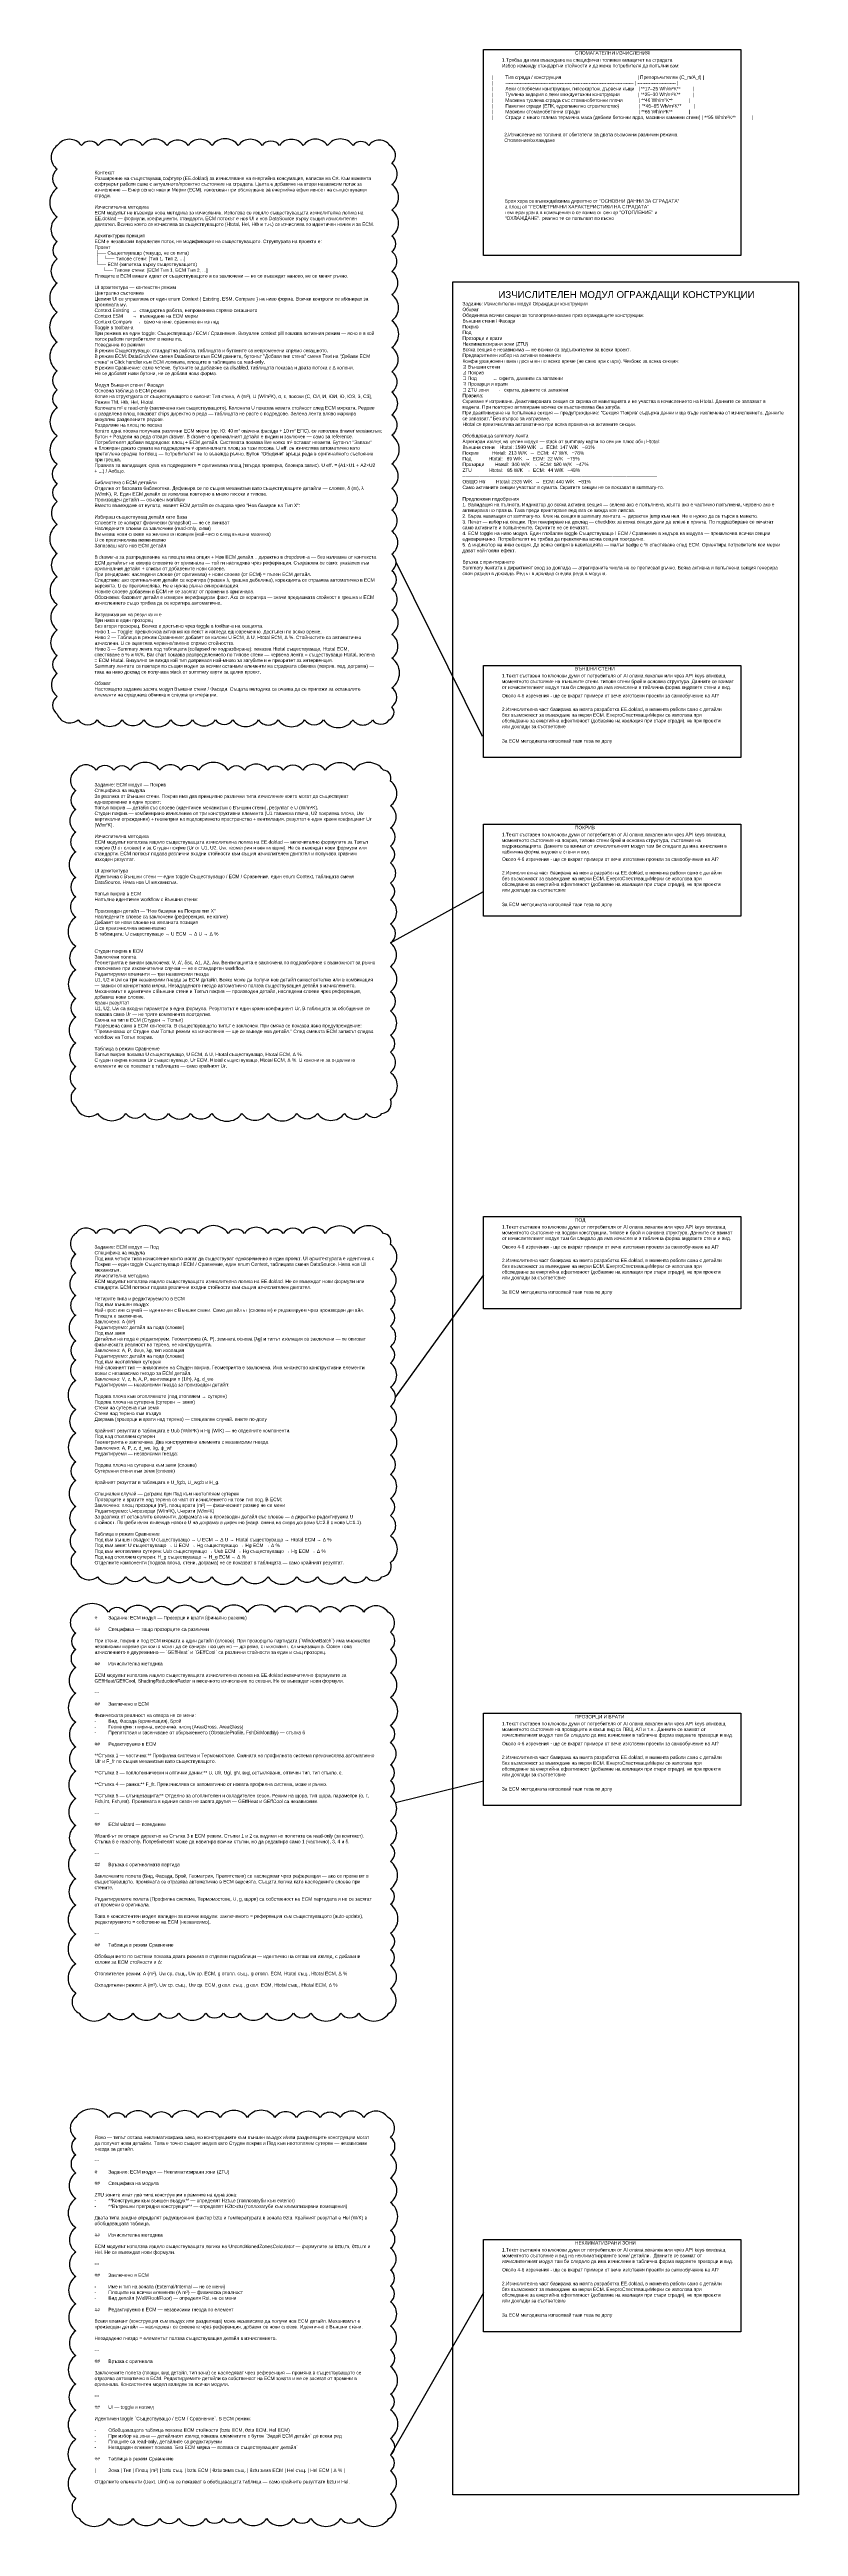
# Model space of a CAD drawing. Header units: inches. Extents: x -17 to 64, y -322 to 26.
# Drawn here: x -16.9 to 26.5, y -185.7 to -41.8 of the extents above; entities that cross this region are included whole.
import ezdxf

# ---------------------------------------------------------------- set-up
doc = ezdxf.new("R2010")
doc.units = ezdxf.units.IN
doc.header["$MEASUREMENT"] = 0
doc.styles.get("Standard").update_dxf_attribs({"font": 'arial.ttf'})

msp = doc.modelspace()

# ---------------------------------------------------------------- linework, layer by layer
for points in [[(8.26, -41.75), (23.19, -41.75), (23.19, -53.71), (8.26, -53.71)], [(6.48, -55.25), (26.53, -55.25), (26.53, -183.81), (6.48, -183.81)], [(8.26, -77.53), (23.19, -77.53), (23.19, -82.89), (8.26, -82.89)], [(8.26, -86.75), (23.19, -86.75), (23.19, -92.11), (8.26, -92.11)], [(8.26, -109.55), (23.19, -109.55), (23.19, -114.91), (8.26, -114.91)], [(8.26, -138.41), (23.19, -138.41), (23.19, -143.77), (8.26, -143.77)], [(8.26, -168.98), (23.19, -168.98), (23.19, -174.34), (8.26, -174.34)]]:
    msp.add_lwpolyline(points, close=True)
for points in [[(-16.48, -47.33, 0.520567), (-16.48, -48.71, 0.520567), (-16.48, -49.8, 0.520567), (-16.48, -51.48, 0.520567), (-16.48, -52.91, 0.520567), (-16.48, -53.92, 0.520567), (-16.48, -55.33, 0.520567), (-16.48, -57.02, 0.520567), (-16.48, -58.75, 0.520567), (-16.48, -60.42, 0.520567), (-16.48, -61.52, 0.520567), (-16.48, -62.56, 0.520567), (-16.48, -64.2, 0.520567), (-16.48, -65.85, 0.520567), (-16.48, -66.97, 0.520567), (-16.48, -68.02, 0.520567), (-16.48, -69.34, 0.520567), (-16.48, -71.03, 0.520567), (-16.48, -72.38, 0.520567), (-16.48, -74, 0.520567), (-16.48, -75.47, 0.520567), (-16.48, -76.96, 0.520567), (-16.48, -78, 0.520567), (-16.48, -79.33, 0.520567), (-16.48, -80.37, 0.520567), (-15.27, -80.7, 0.520567), (-14.16, -80.7, 0.520567), (-12.72, -80.7, 0.520567), (-11.46, -80.7, 0.520567), (-9.9, -80.7, 0.520567), (-8.63, -80.7, 0.520567), (-7.3, -80.7, 0.520567), (-6.29, -80.7, 0.520567), (-4.8, -80.7, 0.520567), (-3.66, -80.7, 0.520567), (-2.13, -80.7, 0.520567), (-1.03, -80.7, 0.520567), (0.68, -80.7, 0.520567), (1.82, -80.7, 0.520567), (2.78, -80.7, 0.520567), (2.93, -79.94, 0.520567), (2.93, -78.83, 0.520567), (2.93, -77.11, 0.520567), (2.93, -75.73, 0.520567), (2.93, -74.32, 0.520567), (2.93, -73.09, 0.520567), (2.93, -72.03, 0.520567), (2.93, -71.07, 0.520567), (2.93, -69.73, 0.520567), (2.93, -68.51, 0.520567), (2.93, -67.25, 0.520567), (2.93, -65.82, 0.520567), (2.93, -64.16, 0.520567), (2.93, -62.97, 0.520567), (2.93, -61.66, 0.520567), (2.93, -60.47, 0.520567), (2.93, -59.06, 0.520567), (2.93, -57.51, 0.520567), (2.93, -55.99, 0.520567), (2.93, -54.64, 0.520567), (2.93, -53.49, 0.520567), (2.93, -52.59, 0.520567), (2.93, -51.08, 0.520567), (2.93, -49.59, 0.520567), (2.93, -48.37, 0.520567), (2.81, -47.33, 0.520567), (1.6, -47.33, 0.520567), (0.68, -47.33, 0.520567), (-0.8, -47.33, 0.520567), (-2.21, -47.33, 0.520567), (-3.59, -47.33, 0.520567), (-4.59, -47.33, 0.520567), (-5.98, -47.33, 0.520567), (-7.5, -47.33, 0.520567), (-8.89, -47.33, 0.520567), (-10.11, -47.33, 0.520567), (-11.53, -47.33, 0.520567), (-12.8, -47.33, 0.520567), (-14.1, -47.33, 0.520567), (-15.08, -47.33, 0.520567)], [(-15.41, -83.62, 0.520567), (-15.41, -84.81, 0.520567), (-15.41, -85.91, 0.520567), (-15.41, -87.22, 0.520567), (-15.41, -88.37, 0.520567), (-15.41, -89.85, 0.520567), (-15.41, -90.98, 0.520567), (-15.41, -92.15, 0.520567), (-15.41, -93.85, 0.520567), (-15.41, -95.22, 0.520567), (-15.41, -96.88, 0.520567), (-15.41, -97.97, 0.520567), (-15.41, -99.47, 0.520567), (-15.41, -100.84, 0.520567), (-15.41, -102.12, 0.520567), (-15.41, -103.18, 0.520567), (-14.14, -103.56, 0.520567), (-12.5, -103.56, 0.520567), (-11.43, -103.56, 0.520567), (-10.02, -103.56, 0.520567), (-8.75, -103.56, 0.520567), (-7.51, -103.56, 0.520567), (-5.77, -103.56, 0.520567), (-4.25, -103.56, 0.520567), (-2.58, -103.56, 0.520567), (-1.39, -103.56, 0.520567), (0.18, -103.56, 0.520567), (1.47, -103.56, 0.520567), (2.36, -103.56, 0.520567), (2.85, -102.74, 0.520567), (2.85, -101.18, 0.520567), (2.85, -100.01, 0.520567), (2.85, -99.02, 0.520567), (2.85, -97.61, 0.520567), (2.85, -96.49, 0.520567), (2.85, -95.03, 0.520567), (2.85, -93.66, 0.520567), (2.85, -92.55, 0.520567), (2.85, -91.15, 0.520567), (2.85, -90.19, 0.520567), (2.85, -89.01, 0.520567), (2.85, -88.03, 0.520567), (2.85, -86.97, 0.520567), (2.85, -85.69, 0.520567), (2.85, -84.25, 0.520567), (2.44, -83.62, 0.520567), (0.73, -83.62, 0.520567), (-0.93, -83.62, 0.520567), (-2.24, -83.62, 0.520567), (-3.37, -83.62, 0.520567), (-4.27, -83.62, 0.520567), (-5.62, -83.62, 0.520567), (-6.56, -83.62, 0.520567), (-8.28, -83.62, 0.520567), (-9.32, -83.62, 0.520567), (-10.52, -83.62, 0.520567), (-12.25, -83.62, 0.520567), (-13.2, -83.62, 0.520567), (-14.23, -83.62, 0.520567)], [(-15.41, -110.53, 0.520567), (-15.41, -111.73, 0.520567), (-15.41, -112.82, 0.520567), (-15.41, -114.14, 0.520567), (-15.41, -115.29, 0.520567), (-15.41, -116.77, 0.520567), (-15.41, -117.9, 0.520567), (-15.41, -119.07, 0.520567), (-15.41, -120.77, 0.520567), (-15.41, -122.13, 0.520567), (-15.41, -123.8, 0.520567), (-15.41, -124.89, 0.520567), (-15.41, -126.39, 0.520567), (-15.41, -127.76, 0.520567), (-15.41, -129.04, 0.520567), (-15.41, -130.1, 0.520567), (-14.14, -130.48, 0.520567), (-12.5, -130.48, 0.520567), (-11.43, -130.48, 0.520567), (-10.02, -130.48, 0.520567), (-8.75, -130.48, 0.520567), (-7.51, -130.48, 0.520567), (-5.77, -130.48, 0.520567), (-4.25, -130.48, 0.520567), (-2.58, -130.48, 0.520567), (-1.39, -130.48, 0.520567), (0.18, -130.48, 0.520567), (1.47, -130.48, 0.520567), (2.36, -130.48, 0.520567), (2.85, -129.65, 0.520567), (2.85, -128.1, 0.520567), (2.85, -126.92, 0.520567), (2.85, -125.94, 0.520567), (2.85, -124.53, 0.520567), (2.85, -123.41, 0.520567), (2.85, -121.95, 0.520567), (2.85, -120.58, 0.520567), (2.85, -119.47, 0.520567), (2.85, -118.07, 0.520567), (2.85, -117.11, 0.520567), (2.85, -115.92, 0.520567), (2.85, -114.94, 0.520567), (2.85, -113.89, 0.520567), (2.85, -112.61, 0.520567), (2.85, -111.17, 0.520567), (2.44, -110.53, 0.520567), (0.73, -110.53, 0.520567), (-0.93, -110.53, 0.520567), (-2.24, -110.53, 0.520567), (-3.37, -110.53, 0.520567), (-4.27, -110.53, 0.520567), (-5.62, -110.53, 0.520567), (-6.56, -110.53, 0.520567), (-8.28, -110.53, 0.520567), (-9.32, -110.53, 0.520567), (-10.52, -110.53, 0.520567), (-12.25, -110.53, 0.520567), (-13.2, -110.53, 0.520567), (-14.23, -110.53, 0.520567)], [(-15.41, -132.53, 0.520567), (-15.41, -133.76, 0.520567), (-15.41, -134.7, 0.520567), (-15.41, -135.76, 0.520567), (-15.41, -137.25, 0.520567), (-15.41, -138.93, 0.520567), (-15.41, -140.36, 0.520567), (-15.41, -141.78, 0.520567), (-15.41, -143.36, 0.520567), (-15.41, -144.93, 0.520567), (-15.41, -146.37, 0.520567), (-15.41, -148.02, 0.520567), (-15.41, -149.55, 0.520567), (-15.41, -151.24, 0.520567), (-15.41, -152.96, 0.520567), (-15.41, -154.66, 0.520567), (-15.21, -155.84, 0.520567), (-13.48, -155.84, 0.520567), (-12.09, -155.84, 0.520567), (-10.54, -155.84, 0.520567), (-9.43, -155.84, 0.520567), (-7.87, -155.84, 0.520567), (-6.84, -155.84, 0.520567), (-5.88, -155.84, 0.520567), (-4.33, -155.84, 0.520567), (-2.78, -155.84, 0.520567), (-1.76, -155.84, 0.520567), (-0.02, -155.84, 0.520567), (1.02, -155.84, 0.520567), (2.76, -155.84, 0.520567), (2.85, -154.41, 0.520567), (2.85, -153.06, 0.520567), (2.85, -152.15, 0.520567), (2.85, -151.19, 0.520567), (2.85, -149.51, 0.520567), (2.85, -148.61, 0.520567), (2.85, -147.02, 0.520567), (2.85, -146.05, 0.520567), (2.85, -144.65, 0.520567), (2.85, -143.24, 0.520567), (2.85, -142.33, 0.520567), (2.85, -141.4, 0.520567), (2.85, -140.12, 0.520567), (2.85, -139.11, 0.520567), (2.85, -137.49, 0.520567), (2.85, -136.06, 0.520567), (2.85, -134.71, 0.520567), (2.85, -133.7, 0.520567), (2.71, -132.53, 0.520567), (1.31, -132.53, 0.520567), (-0.08, -132.53, 0.520567), (-1.23, -132.53, 0.520567), (-2.6, -132.53, 0.520567), (-3.85, -132.53, 0.520567), (-5.45, -132.53, 0.520567), (-7.02, -132.53, 0.520567), (-8.32, -132.53, 0.520567), (-9.84, -132.53, 0.520567), (-11.05, -132.53, 0.520567), (-12.53, -132.53, 0.520567), (-13.51, -132.53, 0.520567)], [(-15.41, -161.89, 0.520567), (-15.41, -163.11, 0.520567), (-15.41, -164.06, 0.520567), (-15.41, -165.12, 0.520567), (-15.41, -166.6, 0.520567), (-15.41, -168.29, 0.520567), (-15.41, -169.71, 0.520567), (-15.41, -171.13, 0.520567), (-15.41, -172.72, 0.520567), (-15.41, -174.29, 0.520567), (-15.41, -175.72, 0.520567), (-15.41, -177.38, 0.520567), (-15.41, -178.9, 0.520567), (-15.41, -180.59, 0.520567), (-15.41, -182.32, 0.520567), (-15.41, -184.02, 0.520567), (-15.21, -185.2, 0.520567), (-13.48, -185.2, 0.520567), (-12.09, -185.2, 0.520567), (-10.54, -185.2, 0.520567), (-9.43, -185.2, 0.520567), (-7.87, -185.2, 0.520567), (-6.84, -185.2, 0.520567), (-5.88, -185.2, 0.520567), (-4.33, -185.2, 0.520567), (-2.78, -185.2, 0.520567), (-1.76, -185.2, 0.520567), (-0.02, -185.2, 0.520567), (1.02, -185.2, 0.520567), (2.76, -185.2, 0.520567), (2.85, -183.77, 0.520567), (2.85, -182.42, 0.520567), (2.85, -181.51, 0.520567), (2.85, -180.54, 0.520567), (2.85, -178.87, 0.520567), (2.85, -177.96, 0.520567), (2.85, -176.37, 0.520567), (2.85, -175.4, 0.520567), (2.85, -174.01, 0.520567), (2.85, -172.6, 0.520567), (2.85, -171.69, 0.520567), (2.85, -170.76, 0.520567), (2.85, -169.48, 0.520567), (2.85, -168.46, 0.520567), (2.85, -166.84, 0.520567), (2.85, -165.42, 0.520567), (2.85, -164.07, 0.520567), (2.85, -163.05, 0.520567), (2.71, -161.89, 0.520567), (1.31, -161.89, 0.520567), (-0.08, -161.89, 0.520567), (-1.23, -161.89, 0.520567), (-2.6, -161.89, 0.520567), (-3.85, -161.89, 0.520567), (-5.45, -161.89, 0.520567), (-7.02, -161.89, 0.520567), (-8.32, -161.89, 0.520567), (-9.84, -161.89, 0.520567), (-11.05, -161.89, 0.520567), (-12.53, -161.89, 0.520567), (-13.51, -161.89, 0.520567)]]:
    msp.add_lwpolyline(points, format="xyb", close=True)
for points in [[(3.18, -71.56), (8.17, -81.65)], [(2.85, -93.66), (8.26, -90.66)], [(8.26, -112.93), (3.14, -120.03)], [(8.26, -142.36), (3.15, -143.62)], [(8.26, -172.08), (2.85, -181.51)]]:
    msp.add_lwpolyline(points)

# ---------------------------------------------------------------- texts
at = {"attachment_point": 1}
for s, width, gutter_width, heights, insert, char_height in [('1.Трябва да има въвеждане на специфичен толинен капацитет на сградата\\PИзбор измежду стандартни стойности и да може потребителя да попълни сам:', 12.0763, 1, [0], (9.32, -42.26), 0.2), ('СПОМАГАТЕЛНИ ИЗЧИСЛЕНИЯ ', 5.4368, 1, [0], (13.56, -41.85), 0.2), ('|^IТип сграда / конструкция                                                         | Препоръчителен (C_m/A_f) |\\P|^I-------------------------------------------------------------------------------- | ------------------------ |\\P|^IЛеки сглобяеми конструкции, гипсокартон, дървени къщи   | **17–25 Wh/m²K**         |\\P|^IТухлена зидария с леки междуетажни конструкции              | **25–30 Wh/m²K**         |\\P|^IМасивна тухлена сграда със стоманобетонни плочи            | **46 Wh/m²K**            |\\P|^IПанелни сгради (ЕПК, едропанелно строителство)               | **46–65 Wh/m²K**         |\\P|^IМасивни стоманобетонни сгради                                            | **65 Wh/m²K**            |\\P|^IСгради с много голяма термична маса (дебели бетонни ядра, масивни каменни стени) | **95 Wh/m²K**            |', 14.7672, 1, [0], (8.72, -43.26), 0.2), ('2.Изчисление на топлина от обитатели за двата възможни различни режима\\PОтопление/охлаждане', 10.1743, 1, [0], (9.46, -46.59), 0.2), ('Контекст^JРазширение на съществуващ софтуер (EE.doklad) за изчисляване на енергийна консумация, написан на C#. Към момента софтуерът работи само с актуалното/проектно състояние на сградата. Целта е добавяне на втори независим поток за изчисление — Енергоспестяващи Мерки (ЕСМ), използван при обследване за енергийна ефективност на съществуващи сгради.\\P\\PИзчислителна методика^JЕСМ модулът не въвежда нова методика за изчисление. Използва се изцяло съществуващата изчислителна логика на EE.doklad — формули, коефициенти, стандарти. ЕСМ потокът е нов UI и нов DataSource върху същия изчислителен двигател. Всичко което се изчислява за съществуващото (Htotal, Hel, Htb и т.н.) се изчислява по идентичен начин и за ЕСМ.^J^JАрхитектурен принцип^JЕСМ е независим паралелен поток, не модификация на съществуващото. Структурата на проекта е:^JПроект^J ├── Съществуващо (текущо, не се пипа)^J │    └── Типове стени: [Тип 1, Тип 2, ...]^J └── ЕСМ (хипотеза върху съществуващото)^J      └── Типове стени: [ЕСМ Тип 1, ЕСМ Тип 2, ...]^JПлощите в ЕСМ винаги идват от съществуващото и са заключени — не се въвеждат наново, не се менят ръчно.^J^JUI архитектура — контекстен режим^JЦентрално състояние^JЦелият UI се управлява от един enum Context \\{ Existing, ESM, Compare \\} на ниво форма. Всички контроли се абонират за промяната му.^JContext.Existing  →  стандартна работа, непроменена спрямо сегашното^JContext.ESM       →  въвеждане на ЕСМ мерки^JContext.Compare   →  само четене, сравнителен изглед^JToggle в toolbar-а^JТри режима на един toggle: Съществуващо / ЕСМ / Сравнение. Визуален context pill показва активния режим — ясно е в кой поток работи потребителят в момента.^JПоведение по режими^JВ режим Съществуващо: стандартна работа, таблицата и бутоните са непроменени спрямо сегашното.^JВ режим ЕСМ: DataGridView сменя DataSource към ЕСМ данните, бутонът "Добави тип стена" сменя Text на "Добави ЕСМ стена" и Click handler към ЕСМ логиката, площите в таблицата са read-only.^JВ режим Сравнение: само четене, бутоните за добавяне са disabled, таблицата показва и двата потока с Δ колони.^JНе се добавят нови бутони, не се добавя нова форма.^J^JМодул Външни стени / Фасади^JОсновна таблица в ЕСМ режим^JКопие на структурата от съществуващото с колони: Тип стена, A (m²), U (W/m²K), α, ε, посоки (С, СИ, И, ЮИ, Ю, ЮЗ, З, СЗ), Режим ТМ, Htb, Hel, Htotal.^JКолоната m² е read-only (заключена към съществуващото). Колоната U показва новата стойност след ЕСМ мярката. Редове с разделена площ показват chips директно в реда — таблицата не расте с подредове. Зелена лента вляво маркира визуално разделените редове.^JРазделяне на площ по посока^JКогато една посока получава различни ЕСМ мерки (пр. Ю: 40 m² окачена фасада + 10 m² ЕПС), се използва drawer механизъм:^JБутон + Раздели на реда отваря drawer. В drawer-а оригиналният детайл е видим и заключен — само за reference. Потребителят добавя подредове: площ + ЕСМ детайл. Системата показва live колко m² остават незаети. Бутонът "Запази" е блокиран докато сумата на подредовете ≠ оригиналната площ за тази посока. U eff. се изчислява автоматично като претеглена средна по площ — потребителят не го въвежда ръчно. Бутон "Обедини" връща реда в оригиналното състояние при грешка.^JПравила за валидация: сума на подредовете = оригинална площ (твърда проверка, блокира запис). U eff. = (A1×U1 + A2×U2 + ...) / Aобщо.^J^JБиблиотека с ЕСМ детайли^JОтделна от базовата библиотека. Дефинира се по същия механизъм като съществуващите детайли — слоеве, δ (m), λ (W/mK), R. Един ЕСМ детайл се използва повторно в много посоки и типове.^JПроизводен детайл — основен workflow^JВместо въвеждане от нулата, новият ЕСМ детайл се създава чрез "Нов базиран на Тип X":^J^JИзбираш съществуващ детайл като база^JСлоевете се копират физически (snapshot) — не се линкват^JНаследените слоеве са заключени (read-only, сиви)^JВмъкваш нови слоеве на желаната позиция (най-често след външна мазилка)^JU се преизчислява моментално^JЗапазваш като нов ЕСМ детайл^J^JВ drawer-а за разпределение на площта има опция + Нов ЕСМ детайл... директно в dropdown-а — без излизане от контекста.^JЕСМ детайлът не копира слоевете от оригинала — той ги наследява чрез референция. Съхранява се само: указател към оригиналния детайл + списък от добавените нови слоеве.^JПри рендиране: наследени слоеве (от оригинала) + нови слоеве (от ЕСМ) = пълен ЕСМ детайл.^JСледствие: ако оригиналният детайл се коригира (грешен λ, грешна дебелина), корекцията се отразява автоматично в ЕСМ версията. U се преизчислява. Не е нужна ръчна синхронизация.^JНовите слоеве добавени в ЕСМ не се засягат от промени в оригинала.^JОбосновка: базовият детайл е измерен верифициран факт. Ако се коригира — значи предишната стойност е грешна и ЕСМ изчислението също трябва да се коригира автоматично.\\P^JВизуализация на резултатите^JТри нива в един прозорец^JБез втори прозорец. Всичко е достъпно чрез toggle в toolbar-а на секцията.^JНиво 1 — Toggle: превключва активния контекст и изгледа едновременно. Достъпен по всяко време.^JНиво 2 — Таблица в режим Сравнение: добавят се колони U ЕСМ, Δ U, Htotal ЕСМ, Δ %. Стойностите са автоматично изчислени. U се оцветява червено/зелено спрямо стойността.^JНиво 3 — Summary лента под таблицата (collapsed по подразбиране): показва Htotal съществуващо, Htotal ЕСМ, спестяване в % и W/K. Bar chart показва разпределението по типове стени — червена лента = съществуващо Htotal, зелена = ЕСМ Htotal. Визуално се вижда кой тип допринася най-много за загубите и е приоритет за интервенция.^JSummary лентата се повтаря по същия модел за всички останали елементи на сградната обвивка (покрив, под, дограма) — така на ниво доклад се получава stack от summary карти за целия проект.^J^JОбхват^JНастоящото задание засяга модул Външни стени / Фасади. Същата методика се очаква да се приложи за останалите елементи на сградната обвивка в следващи итерации.', 16.2512, 1, [33.07], (-14.32, -48.8), 0.2), ('Броя хора се въвежда/взима директно от "ОСНОВНИ ДАННИ ЗА СГРАДАТА"  а площ от "ГЕОМЕТРИЧНИ ХАРАКТЕРИСТИКИ НА СГРАДАТА"\\Pтемпературата в помещението се взима от сектор "ОТОПЛЕНИЕ" и "ОХЛАЖДАНЕ". реално те се попълват по късно', 10.1743, 1, [0], (9.49, -50.45), 0.2), ('ИЗЧИСЛИТЕЛЕН МОДУЛ ОГРАЖДАЩИ КОНСТРУКЦИИ', 18.2546, 2, [0], (9.12, -55.79), 0.4), ('Задание: Изчислителен модул Ограждащи конструкции^JОбхват^JОбединява всички секции за топлопреминаване през ограждащите конструкции:^JВъншни стени / Фасади^JПокрив^JПод^JПрозорци и врати^JНеклиматизирани зони (ZTU)^JВсяка секция е независима — не всички са задължителни за всеки проект.^JПредварителен избор на активни елементи^JКонфигурационен панел достъпен по всяко време (не само при старт). Чекбокс за всяка секция:^J{\\fMS PGothic|b0|i0|c128|p34;☑ }Външни стени^J{\\fMS PGothic|b0|i0|c134|p34;☑ }Покрив^J{\\fMS PGothic|b0|i0|c134|p34;☐ }Под            ← скрита, данните са запазени^J{\\fMS PGothic|b0|i0|c134|p34;☑ }Прозорци и врати^J{\\fMS PGothic|b0|i0|c134|p34;☐ }ZTU зони       ← скрита, данните са запазени^JПравила:^JСкриване ≠ изтриване. Деактивираната секция се скрива от навигацията и не участва в изчислението на Htotal. Данните се запазват в модела. При повторно активиране всичко се възстановява без загуба.^JПри деактивиране на попълнена секция — предупреждение: "Секция \'Покрив\' съдържа данни и ще бъде изключена от изчислението. Данните се запазват." Без въпрос за изтриване.^JHtotal се преизчислява автоматично при всяка промяна на активните секции.^J^JОбобщаваща summary лента^JАгрегиран изглед на целия модул — stack от summary карти по секция плюс общ Htotal:^JВъншни стени    Htotal: 1599 W/K  →  ЕСМ: 147 W/K   −91%^JПокрив          Htotal:  213 W/K  →  ЕСМ:  47 W/K   −78%^JПод             Htotal:   89 W/K  →  ЕСМ:  22 W/K   −75%^JПрозорци        Htotal:  340 W/K  →  ЕСМ: 180 W/K   −47%^JZTU             Htotal:   85 W/K  →  ЕСМ:  44 W/K   −48%^J─────────────────────────────────────────────────────────^JОБЩО Htr        Htotal: 2326 W/K  →  ЕСМ: 440 W/K   −81%^JСамо активните секции участват в сумата. Скритите секции не се показват в summary-то.^J^JПредложени подобрения^J1. Валидация на пълнота. Индикатор до всяка активна секция — зелено ако е попълнена, жълто ако е частично попълнена, червено ако е активирана но празна. Така преди принтиране веднага се вижда кое липсва.^J2. Бърза навигация от summary-то. Клик на секция в summary лентата → директен jump към нея. Не е нужно да се търси в менюто.^J3. Печат — избор на секции. При генериране на доклад — checkbox за всяка секция дали да влезе в принта. По подразбиране се печатат само активните и попълнените. Скритите не се печатат.^J4. ЕСМ toggle на ниво модул. Един глобален toggle Съществуващо / ЕСМ / Сравнение в хедъра на модула — превключва всички секции едновременно. Потребителят не трябва да превключва всяка секция поотделно.^J5. Δ индикатор на ниво секция. До всяка секция в навигацията — малък badge с % спестяване след ЕСМ. Ориентира потребителя кои мерки дават най-голям ефект.^J^JВръзка с принтирането^JSummary лентата е директният вход за доклада — агрегираните числа не се преписват ръчно. Всяка активна и попълнена секция генерира своя раздел в доклада. Редът в доклада следва реда в модула.', 17.6531, 1, [0], (7.03, -56.42), 0.2), ('ВЪНШНИ СТЕНИ', 5.4368, 1, [0], (13.56, -77.62), 0.2), ('1.Текст съставен по ключови думи от потребителя от AI олама локален или чрез API keys описващ моментното състояние на външните стени, типове стени брой и основнa структура. Данните се взимат от изчислителният модул там би следало да има изчислени в таблична форма видовете стени и вид.', 13.642, 1, [0], (9.32, -78.03), 0.2), ('2.Изчислителна част базиранa на моята разработка EE.doklad, в момента работи само с детайли без възможност за въвеждане на мерки ЕСМ. ЕнергоСпестяващиМерки се използва при обследване за енергийна ефективност (добавяне на изолация при стари сгради), не при проекти или доклади за съответсвие', 13.086, 1, [0], (9.32, -79.98), 0.2), ('Около 4-6 изречения - ще се вкарат примери от вече изготвени проекти за самообучение на AI?', 11.9082, 1, [0], (9.33, -79.19), 0.2), ('За ЕСМ методиката изпзолвай тази теза по долу', 13.086, 1, [0], (9.32, -81.82), 0.2), ('Задание: ЕСМ модул — Покрив^JСпецифика на модула^JЗа разлика от Външни стени, Покрив има два принципно различни типа изчисление които могат да съществуват едновременно в един проект:^JТопъл покрив — детайл със слоеве (идентичен механизъм с Външни стени), резултат е U (W/m²K).^JСтуден покрив — комбинирано изчисление от три конструктивни елемента (U1 таванска плоча, U2 покривна плоча, Uw вертикални ограждения) + геометрия на подпокривното пространство + вентилация, резултат е един краен коефициент Ur (W/m²K).\\P\\PИзчислителна методика^JЕСМ модулът използва изцяло съществуващата изчислителна логика на EE.doklad — включително формулите за Топъл покрив (U от слоеве) и за Студен покрив (Ur от U1, U2, Uw, геометрия и вентилация). Не се въвеждат нови формули или стандарти. ЕСМ потокът подава различни входни стойности към същия изчислителен двигател и получава сравним изходен резултат.^J^JUI архитектура^JИдентична с Външни стени — един toggle Съществуващо / ЕСМ / Сравнение, един enum Context, таблицата сменя DataSource. Няма нов UI механизъм.^J^JТопъл покрив в ЕСМ^JНапълно идентичен workflow с Външни стени:^J^JПроизводен детайл — "Нов базиран на Покрив тип X"^JНаследените слоеве са заключени (референция, не копие)^JДобавят се нови слоеве на желаната позиция^JU се преизчислява моментално^JВ таблицата: U съществуващо → U ЕСМ → Δ U → Δ %^J^J^JСтуден покрив в ЕСМ^JЗаключени полета^JГеометрията е винаги заключена: V, A\', δвс, A1, A2, Aw. Вентилацията е заключена по подразбиране с възможност за ръчно отключване при изключителни случаи — не е стандартен workflow.^JРедактируеми елементи — три независими гнезда^JU1, U2 и Uw са три независими гнезда за ЕСМ детайл. Всяко може да получи нов детайл самостоятелно или в комбинация — зависи от конкретната мярка. Незададеното гнездо автоматично ползва съществуващия детайл в изчислението.^JМеханизмът е идентичен с Външни стени и Топъл покрив — производен детайл, наследени слоеве чрез референция, добавяш нови слоеве.^JКраен резултат^JU1, U2, Uw са входни параметри в една формула. Резултатът е един краен коефициент Ur. В таблицата за обобщение се показва само Ur — не трите компонента поотделно.^JСмяна на тип в ЕСМ (Студен → Топъл)^JРазрешена само в ЕСМ контекста. В съществуващото типът е заключен. При смяна се показва явно предупреждение: "Преминаваш от Студен към Топъл режим на изчисление — ще се въведе нов детайл." След смяната ЕСМ записът следва workflow на Топъл покрив.^J^JТаблица в режим Сравнение^JТопъл покрив показва U съществуващо, U ЕСМ, Δ U, Htotal съществуващо, Htotal ЕСМ, Δ %.^JСтуден покрив показва Ur съществуващо, Ur ЕСМ, Htotal съществуващо, Htotal ЕСМ, Δ %. U колоните за отделните елементи не се показват в таблицата — само крайният Ur.', 16.2512, 1, [30.43], (-14.32, -84.36), 0.2), ('1.Текст съставен по ключови думи от потребителя от AI олама локален или чрез API keys описващ моментното състояние на покрив, типове стени брой и основнa структура, състояние на хидроизолацията. Данните се взимат от изчислителният модул там би следало да има изчислени в таблична форма видовете стени и вид.', 13.642, 1, [0], (9.32, -87.26), 0.2), ('ПОКРИВ', 5.4368, 1, [0], (13.56, -86.85), 0.2), ('Около 4-6 изречения - ще се вкарат примери от вече изготвени проекти за самообучение на AI?', 11.9082, 1, [0], (9.33, -88.69), 0.2), ('2.Изчислителна част базиранa на моята разработка EE.doklad, в момента работи само с детайли без възможност за въвеждане на мерки ЕСМ. ЕнергоСпестяващиМерки се използва при обследване за енергийна ефективност (добавяне на изолация при стари сгради), не при проекти или доклади за съответсвие', 13.086, 1, [0], (9.32, -89.48), 0.2), ('За ЕСМ методиката изпзолвай тази теза по долу', 13.086, 1, [0], (9.32, -91.32), 0.2), ('1.Текст съставен по ключови думи от потребителя от AI олама локален или чрез API keys описващ моментното състояние на подови конструкции, типове и брой и основнa структура. Данните се взимат от изчислителният модул там би следало да има изчислени в таблична форма видовете стени и вид.', 13.642, 1, [0], (9.32, -110.05), 0.2), ('ПОД', 5.4368, 1, [0], (13.56, -109.65), 0.2), ('Задание: ЕСМ модул — Под^JСпецифика на модула^JПод има четири типа изчисление които могат да съществуват едновременно в един проект. UI архитектурата е идентична с Покрив — един toggle Съществуващо / ЕСМ / Сравнение, един enum Context, таблицата сменя DataSource. Няма нов UI механизъм.^JИзчислителна методика^JЕСМ модулът използва изцяло съществуващата изчислителна логика на EE.doklad. Не се въвеждат нови формули или стандарти. ЕСМ потокът подава различни входни стойности към същия изчислителен двигател.^J^JЧетирите типа и редактируемото в ЕСМ^JПод към външен въздух^JНай-простият случай — идентичен с Външни стени. Само детайлът (слоевете) е редактируем чрез производен детайл. Площта е заключена.^JЗаключено: A (m²)^JРедактируемо: детайл на пода (слоеве)^JПод към земя^JДетайлът на пода е редактируем. Геометрията (A, P), земната основа (λg) и типът изолация са заключени — те описват физическата реалност на терена, не конструкцията.^JЗаключено: A, P, dw,e, λg, тип изолация^JРедактируемо: детайл на пода (слоеве)^JПод към неотопляем сутерен^JНай-сложният тип — аналогичен на Студен покрив. Геометрията е заключена. Има множество конструктивни елементи всеки с независимо гнездо за ЕСМ детайл.^JЗаключено: V, z, h, A, P, вентилация n (1/h), λg, d_we^JРедактируеми — независими гнезда за производен детайл:^J^JПодова плоча към отопляемото (под отопляем → сутерен)^JПодова плоча на сутерена (сутерен → земя)^JСтени на сутерена към земя^JСтени над терена към въздух^JДограма (прозорци и врати над терена) — специален случай, вижте по-долу^J^JКрайният резултат в таблицата е Uub (W/m²K) и Hg (W/K) — не отделните компоненти.^JПод над отопляем сутерен^JГеометрията е заключена. Два конструктивни елемента с независими гнезда.^JЗаключено: A, P, z, d_we, λg, ψ_wf^JРедактируеми — независими гнезда:^J^JПодова плоча на сутерена към земя (слоеве)^JСутеренни стени към земя (слоеве)^J^JКрайният резултат в таблицата е U_fg:b, U_wg:b и H_g.^J^JСпециален случай — дограма при Под към неотопляем сутерен^JПрозорците и вратите над терена са част от изчислението на този тип под. В ЕСМ:^JЗаключено: площ прозорци (m²), площ врати (m²) — физическият размер не се мени^JРедактируемо: U-прозорци (W/m²K), U-врати (W/m²K)^JЗа разлика от останалите елементи, дограмата не е производен детайл със слоеве — а директно редактируема U стойност. Потребителят въвежда новото U на дограмата директно (напр. смяна на стара дограма U=2.8 с нова U=1.1).^J^JТаблица в режим Сравнение^JПод към външен въздух: U съществуващо → U ЕСМ → Δ U → Htotal съществуващо → Htotal ЕСМ → Δ %^JПод към земя: U съществуващо → U ЕСМ → Hg съществуващо → Hg ЕСМ → Δ %^JПод към неотопляем сутерен: Uub съществуващо → Uub ЕСМ → Hg съществуващо → Hg ЕСМ → Δ %^JПод над отопляем сутерен: H_g съществуващо → H_g ЕСМ → Δ %^JОтделните компоненти (подова плоча, стени, дограма) не се показват в таблицата — само крайният резултат.', 16.2512, 1, [30.43], (-14.32, -111.22), 0.2), ('2.Изчислителна част базиранa на моята разработка EE.doklad, в момента работи само с детайли без възможност за въвеждане на мерки ЕСМ. ЕнергоСпестяващиМерки се използва при обследване за енергийна ефективност (добавяне на изолация при стари сгради), не при проекти или доклади за съответсвие', 13.086, 1, [0], (9.32, -112), 0.2), ('Около 4-6 изречения - ще се вкарат примери от вече изготвени проекти за самообучение на AI?', 11.9082, 1, [0], (9.33, -111.21), 0.2), ('За ЕСМ методиката изпзолвай тази теза по долу', 13.086, 1, [0], (9.32, -113.84), 0.2), ('#^IЗадание: ЕСМ модул — Прозорци и врати (финално резюме)\\P\\P##^IСпецифика — защо прозорците са различни\\P\\PПри стени, покрив и под ЕСМ мярката е един детайл (слоеве). При прозорците партидата (`WindowBatch`) има множество независими параметри които могат да се санират поотделно — дограма, стъклопакет, слънцезащита. Освен това изчислението е двурежимно — `GEffHeat` и `GEffCool` са различни стойности за един и същ прозорец.\\P\\P##^IИзчислителна методика\\P\\PЕСМ модулът използва изцяло съществуващата изчислителна логика на EE.doklad включително формулите за GEffHeat/GEffCool, ShadingReductionFactor и месечното изчисление по сезони. Не се въвеждат нови формули.\\P\\P---\\P\\P##^IЗаключено в ЕСМ\\P\\PФизическата реалност на отвора не се мени:\\P-^IВид, Фасада (ориентация), Брой\\P-^IГеометрия: ширина, височина, площ (AreaGross, AreaGlass)\\P-^IПрепятствия и засенчване от обкръжението (ObstacleProfile, FshDirMonthly) — стъпка 6\\P\\P##^IРедактируемо в ЕСМ\\P\\P**Стъпка 1 — частично:** Профилна система и Термомостове. Смяната на профилната система преизчислява автоматично Ufr и F_fr по същия механизъм като съществуващото.\\P\\P**Стъпка 3 — топлотехнически и оптични данни:** U, Ufr, Ugl, gN, вид остъкляване, оптичен тип, тип стъкло, ε.\\P\\P**Стъпка 4 — рамка:** F_fr. Преизчислява се автоматично от новата профилна система, може и ръчно.\\P\\P**Стъпка 5 — слънцезащита:** Отделно за отоплителен и охладителен сезон. Режим на щора, тип щора, параметри (α, τ, Fsh,int, Fsh,ext). Промяната в единия сезон не засяга другия — GEffHeat и GEffCool са независими.\\P\\P---\\P\\P##^IЕСМ wizard — поведение\\P\\PWizard-ът се отваря директно на Стъпка 3 в ЕСМ режим. Стъпки 1 и 2 са видими но полетата са read-only (за контекст). Стъпка 6 е read-only. Потребителят може да навигира всички стъпки, но да редактира само 1 (частично), 3, 4 и 5.\\P\\P---\\P\\P##^IВръзка с оригиналната партида\\P\\PЗаключените полета (Вид, Фасада, Брой, Геометрия, Препятствия) се наследяват чрез референция — ако се променят в съществуващото, промяната се отразява автоматично в ЕСМ версията. Същата логика като наследените слоеве при стените.\\P\\PРедактируемите полета (Профилна система, Термомостове, U, g, щори) са собственост на ЕСМ партидата и не се засягат от промени в оригинала.\\P\\PТова е консистентен модел валиден за всички модули: заключеното = референция към съществуващото (auto-update), редактируемото = собствено на ЕСМ (независимо).\\P\\P---\\P\\P##^IТаблица в режим Сравнение\\P\\PОбобщението по системи показва двата режима в отделни подтаблици — идентично на сегашния изглед, с добавени колони за ЕСМ стойности и Δ:\\P\\PОтоплителен режим: A (m²), Uw ср. същ., Uw ср. ЕСМ, g отопл. същ., g отопл. ЕСМ, Htotal същ., Htotal ЕСМ, Δ %\\P\\PОхладителен режим: A (m²), Uw ср. същ., Uw ср. ЕСМ, g охл. същ., g охл. ЕСМ, Htotal същ., Htotal ЕСМ, Δ %', 16.2512, 1, [30.43], (-14.32, -132.76), 0.2), ('1.Текст съставен по ключови думи от потребителя от AI олама локален или чрез API keys описващ моментното състояние на прозорците и какъв вид са ПВЦ, АЛ и т.н.. Данните се взимат от изчислителният модул там би следало да има изчислени в таблична форма видовете прозорци и вид.', 13.642, 1, [0], (9.32, -138.91), 0.2), ('ПРОЗОРЦИ И ВРАТИ', 5.4368, 1, [0], (13.56, -138.51), 0.2), ('2.Изчислителна част базиранa на моята разработка EE.doklad, в момента работи само с детайли без възможност за въвеждане на мерки ЕСМ. ЕнергоСпестяващиМерки се използва при обследване за енергийна ефективност (добавяне на изолация при стари сгради), не при проекти или доклади за съответсвие', 13.086, 1, [0], (9.32, -140.87), 0.2), ('Около 4-6 изречения - ще се вкарат примери от вече изготвени проекти за самообучение на AI?', 11.9082, 1, [0], (9.33, -140.07), 0.2), ('За ЕСМ методиката изпзолвай тази теза по долу', 13.086, 1, [0], (9.32, -142.7), 0.2), ('Ясно — типът остава неклиматизирана зона, но конструкциите към външен въздух и/или разделящите конструкции могат да получат нови детайли. Това е точно същият модел като Студен покрив и Под към неотопляем сутерен — независими гнезда за детайл.\\P\\P---\\P\\P#^IЗадание: ЕСМ модул — Неклиматизирани зони (ZTU)\\P\\P##^IСпецифика на модула\\P\\PZTU зоните имат два типа конструкции в рамките на една зона:\\P-^I**Конструкции към външен въздух** — определят Hztu,e (топлозагуби към exterior)\\P-^I**Вътрешни преградни конструкции** — определят HZtc-ztu (топлозагуби към климатизирани помещения)\\P\\PДвата типа заедно определят редукционния фактор bztu и температурата в зоната θztu. Крайният резултат е Hel (W/K) в обобщаващата таблица.\\P\\P##^IИзчислителна методика\\P\\PЕСМ модулът използва изцяло съществуващата логика на UnconditionedZonesCalculator — формулите за bztu,m, θztu,m и Hel. Не се въвеждат нови формули.\\P\\P---\\P\\P##^IЗаключено в ЕСМ\\P\\P-^IИме и тип на зоната (External/Internal — не се мени)\\P-^IПлощите на всички елементи (A m²) — физическа реалност\\P-^IВид детайл (Wall/Roof/Floor) — определя Rsi, не се мени\\P\\P##^IРедактируемо в ЕСМ — независими гнезда по елемент\\P\\PВсеки елемент (конструкция към въздух или разделяща) може независимо да получи нов ЕСМ детайл. Механизмът е производен детайл — наследяват се слоевете чрез референция, добавят се нови слоеве. Идентично с Външни стени.\\P\\PНезададено гнездо = елементът ползва съществуващия детайл в изчислението.\\P\\P---\\P\\P##^IВръзка с оригинала\\P\\PЗаключените полета (площи, вид детайл, тип зона) се наследяват чрез референция — промяна в съществуващото се отразява автоматично в ЕСМ. Редактируемите детайли са собственост на ЕСМ зоната и не се засягат от промени в оригинала. Консистентен модел валиден за всички модули.\\P\\P---\\P\\P##^IUI — toggle и изглед\\P\\PИдентичен toggle `Съществуващо / ЕСМ / Сравнение`. В ЕСМ режим:\\P\\P-^IОбобщаващата таблица показва ЕСМ стойности (bztu ЕСМ, θztu ЕСМ, Hel ЕСМ)\\P-^IПри избор на зона — детайлният изглед показва елементите с бутон `Задай ЕСМ детайл` до всеки ред\\P-^IПлощите са read-only, детайлите са редактируеми\\P-^IНезададен елемент показва `Без ЕСМ мярка — ползва се съществуващият детайл`\\P\\P##^IТаблица в режим Сравнение\\P\\P|^IЗона | Тип | Площ (m²) | bztu същ. | bztu ЕСМ | θztu зима същ. | θztu зима ЕСМ | Hel същ. | Hel ЕСМ | Δ % |\\P\\PОтделните елементи (Uext, Uint) не се показват в обобщаващата таблица — само крайните резултати bztu и Hel.', 16.2512, 1, [30.43], (-14.32, -162.95), 0.2), ('1.Текст съставен по ключови думи от потребителя от AI олама локален или чрез API keys описващ моментното състояние и вид на неклиматизраните зони/ детайли.  Данните се взимат от изчислителният модул там би следало да има изчислени в таблична форма видовете прозорци и вид.', 13.642, 1, [0], (9.32, -169.48), 0.2), ('НЕКЛИМАТИЗРАНИ ЗОНИ', 5.4368, 1, [0], (13.56, -169.08), 0.2), ('Около 4-6 изречения - ще се вкарат примери от вече изготвени проекти за самообучение на AI?', 11.9082, 1, [0], (9.33, -170.64), 0.2), ('2.Изчислителна част базиранa на моята разработка EE.doklad, в момента работи само с детайли без възможност за въвеждане на мерки ЕСМ. ЕнергоСпестяващиМерки се използва при обследване за енергийна ефективност (добавяне на изолация при стари сгради), не при проекти или доклади за съответсвие', 13.086, 1, [0], (9.32, -171.44), 0.2), ('За ЕСМ методиката изпзолвай тази теза по долу', 13.086, 1, [0], (9.32, -173.27), 0.2)]:
    msp.add_mtext_dynamic_manual_height_columns(s, width=width, gutter_width=gutter_width, heights=heights, dxfattribs=dict(at, insert=insert, char_height=char_height))

doc.saveas('drawing.dxf')
